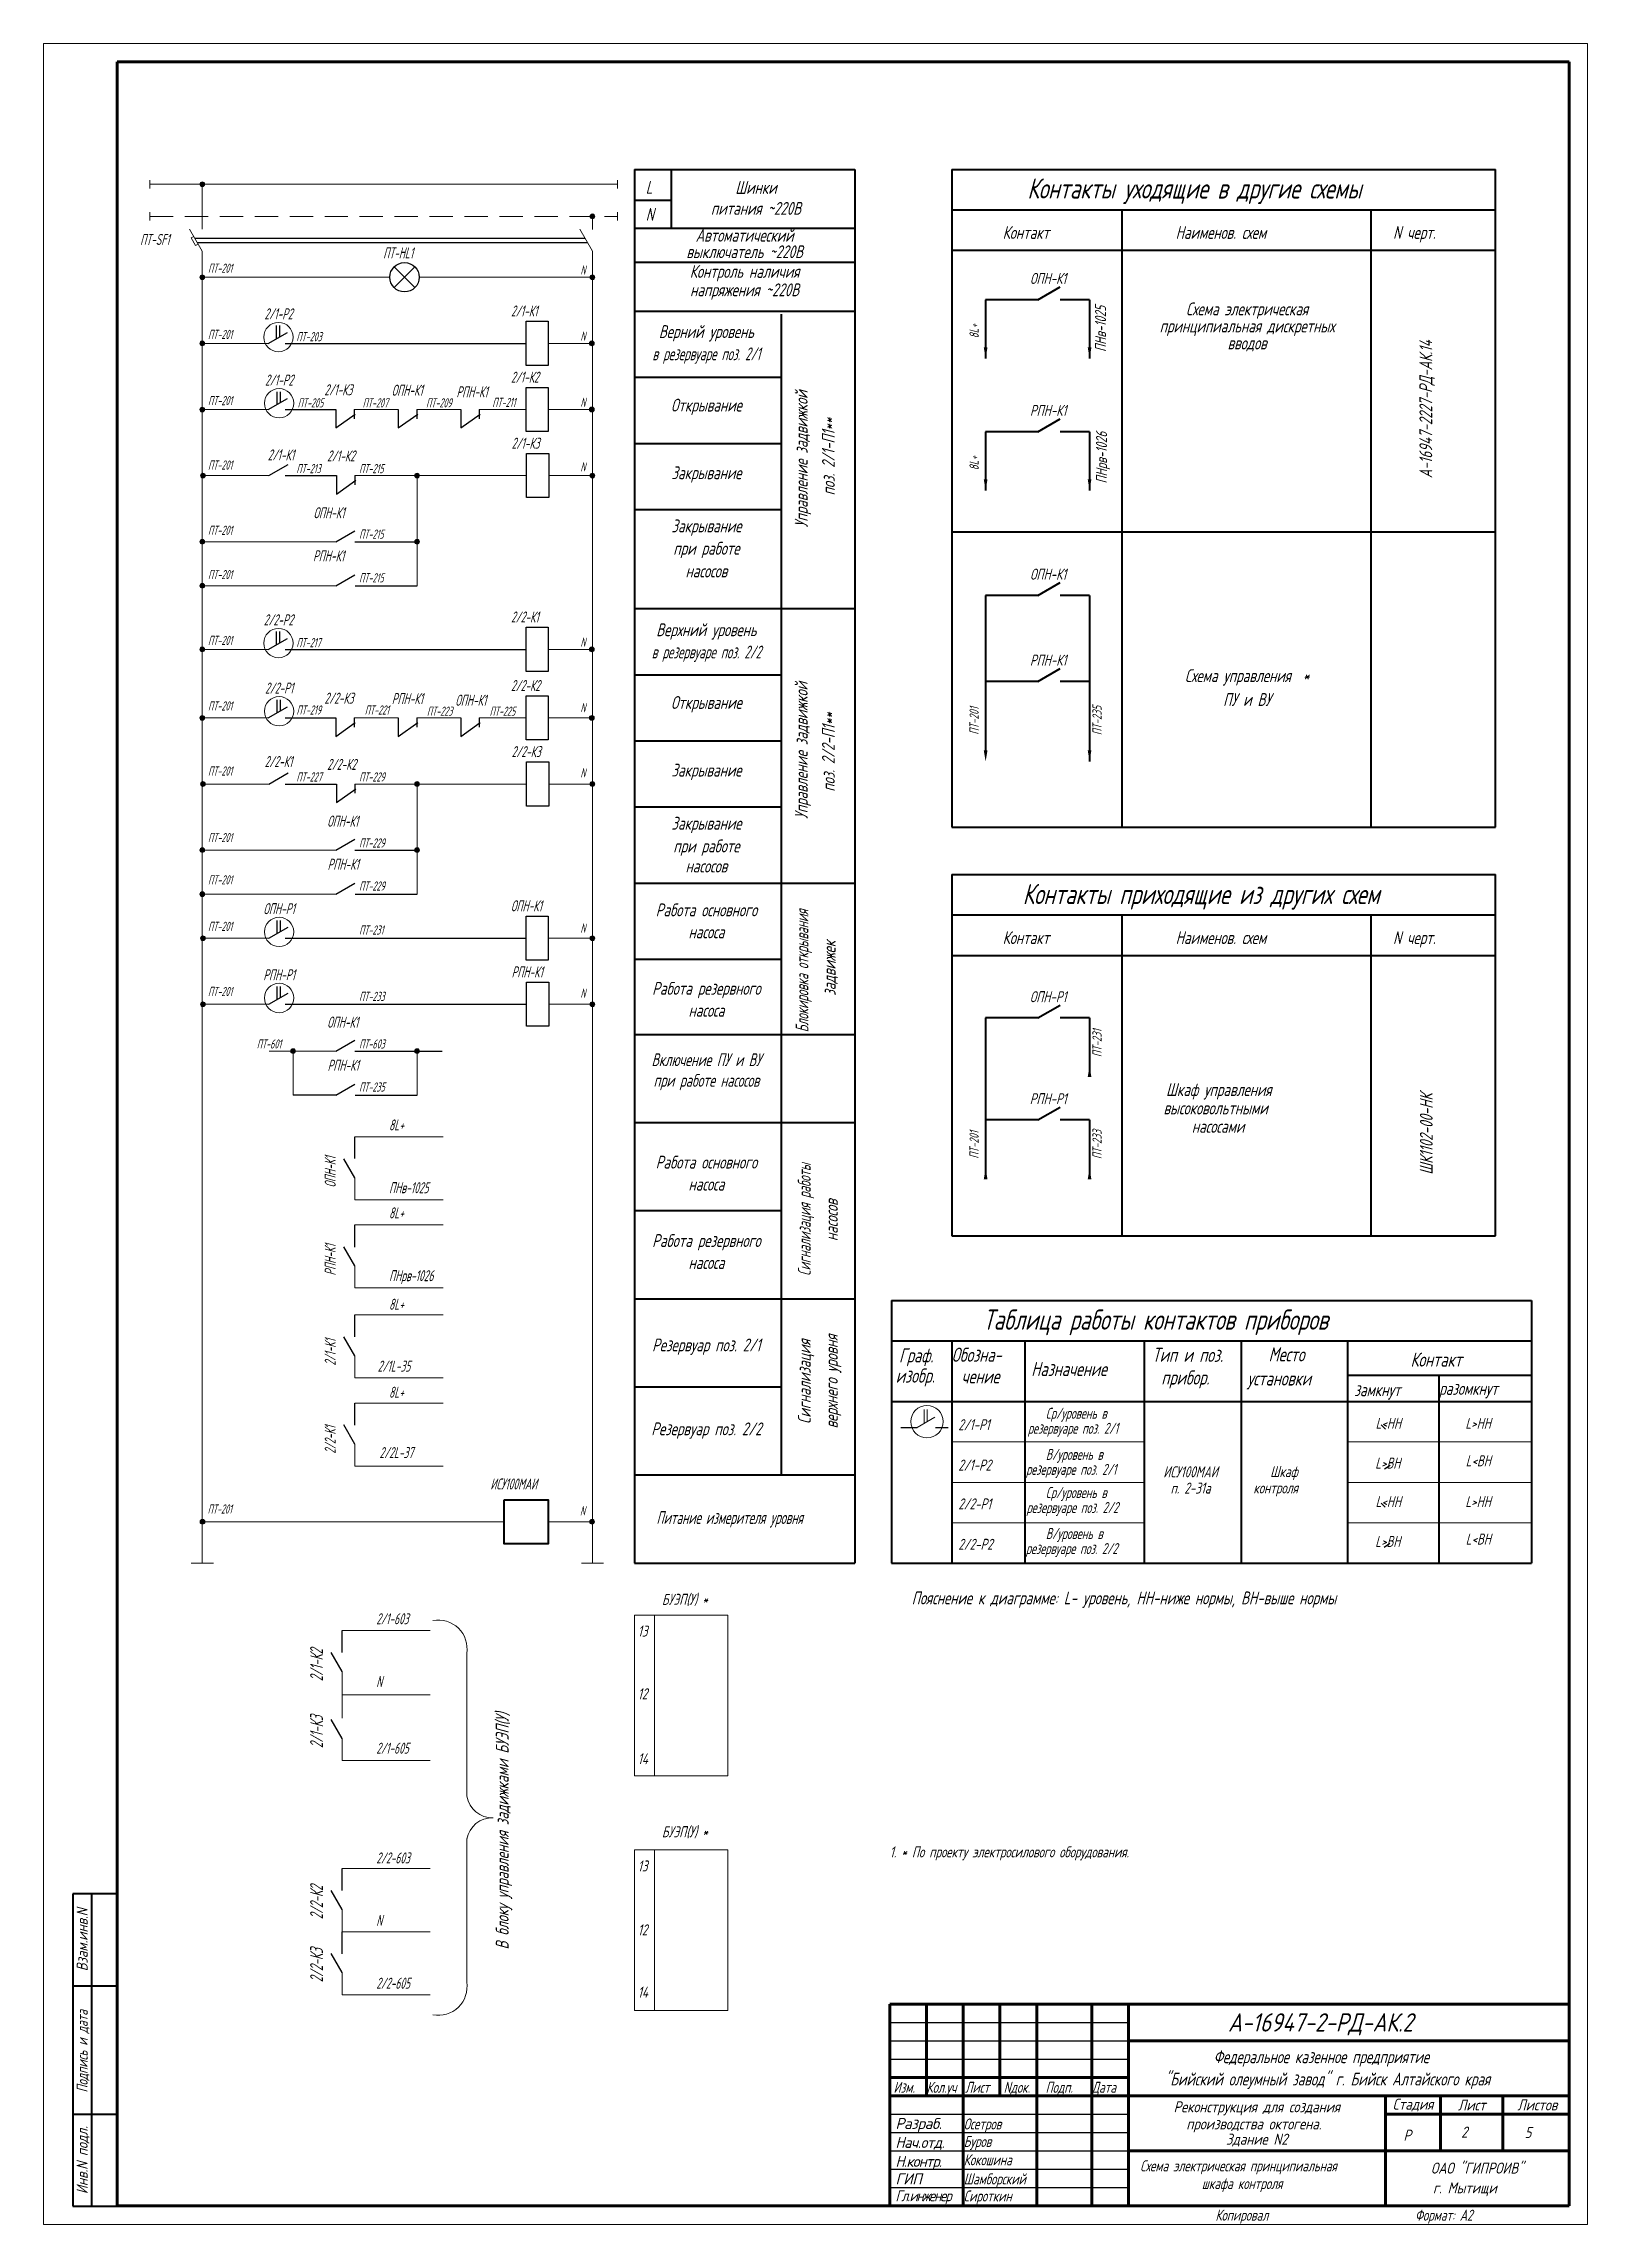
# Model space of a CAD drawing. Header units: millimetres. Extents: x 152217 to 562659, y 54507 to 219294.
# Drawn here: x 557146 to 557566, y 218700 to 219294 of the extents above; entities that cross this region are included whole.
import ezdxf
from ezdxf.enums import TextEntityAlignment as Align

# ---------------------------------------------------------------- set-up
doc = ezdxf.new("R2010")
doc.units = ezdxf.units.MM
doc.linetypes.add('невидимая', pattern=[9.525, 6.35, -3.175])
doc.layers.get('0').update_dxf_attribs({"lineweight": 18})
for name, color, linetype, lineweight in [('Рамка толстая', 7, 'Continuous', 60), ('Связи', 95, 'Continuous', 25), ('Таблица', 253, 'Continuous', 40), ('Текст_КИП', 2, 'Continuous', 25), ('Толст.рамка', 7, 'Continuous', 60), ('Тонк.рамка', 10, 'Continuous', 20), ('тонкий', 5, 'Continuous', 25)]:
    doc.layers.add(name, color=color, linetype=linetype, lineweight=lineweight)
doc.layers.add('текст', color=1, linetype='Continuous')
doc.styles.get("Standard").update_dxf_attribs({"font": 'simplex.shx', "width": 0.6, "oblique": 15})

msp = doc.modelspace()

# ---------------------------------------------------------------- texts
at = {"color": 2, "oblique": 15}
for s, width, p in [('L', 0.7, (557309.8976, 219253.079)), ('N', 0.7, (557309.8976, 219245.7283)), ('Питание измерителя уровня', 0.6, (557312.8209, 218890.7473))]:
    msp.add_text(s, height=3.5, dxfattribs=dict(at, width=width)).set_placement(p)
for s, width, p in [('Шинки', 0.7, (557339.9242, 219253.0384)), ('питания ~220В', 0.7, (557339.9242, 219247.3568)), ('Автоматический', 0.7, (557336.828, 219240.0247)), ('выключатель ~220В', 0.7, (557336.828, 219235.5424)), ('Контроль наличия', 0.7, (557336.8281, 219230.1808)), ('напряжения ~220В', 0.7, (557336.8281, 219225.1655)), ('Верний уровень', 0.7, (557326.4187, 219213.7892)), ('в резервуаре поз. 2/1', 0.6, (557326.4187, 219207.7308)), ('Открывание', 0.7, (557326.4187, 219193.7666)), ('Закрывание', 0.7, (557326.4187, 219175.3422)), ('Закрывание', 0.7, (557326.4187, 219160.8616)), ('при работе', 0.7, (557326.4187, 219154.7617)), ('насосов', 0.7, (557326.4187, 219148.5792)), ('Верхний уровень', 0.7, (557326.4187, 219132.5758)), ('в резервуаре поз. 2/2', 0.6, (557326.4187, 219126.5175)), ('Открывание', 0.7, (557326.4186, 219112.7698)), ('Закрывание', 0.7, (557326.4186, 219094.3453)), ('Закрывание', 0.7, (557326.4186, 219079.8648)), ('при работе', 0.7, (557326.4187, 219073.6787)), ('насосов', 0.7, (557326.4187, 219068.2156)), ('Работа основного', 0.7, (557326.4187, 219056.2643)), ('насоса', 0.7, (557326.4187, 219050.273)), ('Работа резервного', 0.7, (557326.4187, 219034.8991)), ('насоса', 0.7, (557326.4187, 219028.9078)), ('Включение ПУ и ВУ', 0.65, (557326.4187, 219015.4641)), ('при работе насосов', 0.65, (557326.4187, 219009.8391)), ('Работа основного', 0.7, (557326.4186, 218987.5626)), ('насоса', 0.7, (557326.4186, 218981.5713)), ('Работа резервного', 0.7, (557326.4186, 218966.1974)), ('насоса', 0.7, (557326.4186, 218960.2062)), ('Резервуар поз. 2/1', 0.7, (557326.4185, 218937.7692)), ('Резервуар поз. 2/2', 0.7, (557326.4185, 218914.9187))]:
    msp.add_text(s, height=3.5, dxfattribs=dict(at, width=width)).set_placement(p, align=Align.CENTER)
at = {"lineweight": 30, "oblique": 15, "width": 0.7}
for s, height, p in [('Контакты уходящие в другие схемы', 5.5, (557413.8639, 219251.7852)), ('Контакт', 3.5, (557407.1179, 219240.7852)), ('Наименов. схем', 3.5, (557454.2357, 219240.7852)), ('N черт.', 3.5, (557513.4697, 219240.7852)), ('Контакты приходящие из других схем', 5.5, (557412.5886, 219059.5931)), ('Контакт', 3.5, (557407.1173, 219048.7084)), ('Наименов. схем', 3.5, (557454.235, 219048.7084)), ('N черт.', 3.5, (557513.4691, 219048.7084)), ('Таблица работы контактов приборов', 5.5, (557401.8103, 218943.6678)), ('Граф.', 3.85, (557378.9021, 218934.7744)), ('Обозна-', 3.85, (557393.2403, 218934.9328)), ('Тип и поз.', 3.85, (557447.894, 218934.9021)), ('Место', 3.85, (557479.5612, 218935.0304)), ('изобр.', 3.85, (557378.0005, 218929.2388)), ('Назначение', 3.85, (557414.9049, 218931.0411)), ('прибор.', 3.85, (557450.3411, 218928.7228)), ('Контакт', 3.85, (557518.2269, 218933.6151)), ('чение', 3.85, (557395.9142, 218929.0377)), ('установки', 3.85, (557473.7654, 218928.4648)), ('замкнут', 3.5, (557502.911, 218925.5623)), ('разомкнут', 3.5, (557526.0203, 218925.9178))]:
    msp.add_text(s, height=height, dxfattribs=at).set_placement(p)
at = {"oblique": 15}
for s, height, width, p in [('ПТ-SF1', 3, 0.6, (557172.1783, 219239.1455)), ('ПТ-HL1', 3, 0.6, (557238.3847, 219235.4738)), ('ПТ-201', 2.5, 0.6, (557190.6739, 219231.549)), ('N', 2.5, 0.6, (557292.1094, 219231.0755)), ('2/1-К1', 3, 0.6, (557273.1922, 219219.6526)), ('ПТ-201', 2.5, 0.6, (557190.6739, 219213.5223)), ('ПТ-203', 2.5, 0.6, (557214.7303, 219212.9065)), ('N', 2.5, 0.6, (557292.1094, 219213.0488)), ('2/1-К3', 3, 0.6, (557222.3804, 219198.196)), ('ОПН-К1', 3, 0.6, (557240.7218, 219198.0738)), ('РПН-К1', 3, 0.6, (557258.3342, 219197.6349)), ('2/1-К2', 3, 0.6, (557273.1922, 219201.6304)), ('ПТ-201', 2.5, 0.6, (557190.6739, 219195.5001)), ('ПТ-205', 2.5, 0.6, (557215.0893, 219194.8843)), ('ПТ-207', 2.5, 0.6, (557232.7779, 219194.8843)), ('ПТ-209', 2.5, 0.6, (557250.0591, 219194.8843)), ('ПТ-211', 2.5, 0.6, (557268.1001, 219195.0032)), ('N', 2.5, 0.6, (557292.1094, 219195.0266)), ('2/1-К2', 3, 0.6, (557223.1036, 219180.1711)), ('2/1-К3', 3, 0.6, (557273.3651, 219183.631)), ('ПТ-201', 2.5, 0.6, (557190.6739, 219177.9407)), ('ПТ-213', 2.5, 0.6, (557214.7303, 219176.9765)), ('ПТ-215', 2.5, 0.6, (557231.8202, 219176.9765)), ('N', 2.5, 0.6, (557292.1094, 219177.4672)), ('ОПН-К1', 3, 0.6, (557219.4263, 219164.6883)), ('ПТ-201', 2.5, 0.6, (557190.6739, 219160.1715)), ('ПТ-215', 2.5, 0.6, (557231.8202, 219159.1226)), ('РПН-К1', 3, 0.6, (557219.2709, 219152.9514)), ('ПТ-201', 2.5, 0.6, (557190.6739, 219148.1082)), ('ПТ-215', 2.5, 0.6, (557231.8202, 219147.2325)), ('2/2-К1', 3, 0.6, (557273.1922, 219136.3039)), ('ПТ-201', 2.5, 0.6, (557190.6739, 219130.1737)), ('ПТ-217', 2.5, 0.6, (557214.7303, 219129.5578)), ('N', 2.5, 0.6, (557292.1094, 219129.7002)), ('2/2-К3', 3, 0.6, (557222.3804, 219114.1934)), ('РПН-К1', 3, 0.6, (557240.7218, 219114.0712)), ('ОПН-К1', 3, 0.6, (557258.0491, 219113.6323)), ('2/2-К2', 3, 0.6, (557273.1922, 219117.6278)), ('ПТ-201', 2.5, 0.6, (557190.6739, 219112.331)), ('ПТ-219', 2.5, 0.6, (557214.7683, 219111.2194)), ('ПТ-221', 2.5, 0.6, (557233.3658, 219111.2194)), ('ПТ-223', 2.5, 0.6, (557250.2888, 219110.8915)), ('ПТ-225', 2.5, 0.6, (557267.3787, 219110.8915)), ('N', 2.5, 0.6, (557292.1094, 219111.8575)), ('2/2-К2', 3, 0.6, (557223.1036, 219096.1685)), ('2/2-К3', 3, 0.6, (557273.3651, 219099.6284)), ('ПТ-201', 2.5, 0.6, (557190.6739, 219094.5966)), ('ПТ-227', 2.5, 0.6, (557214.7303, 219092.9928)), ('ПТ-229', 2.5, 0.6, (557231.8202, 219092.9928)), ('N', 2.5, 0.6, (557292.1094, 219094.1231)), ('ОПН-К1', 3, 0.6, (557223.1608, 219080.6857)), ('ПТ-201', 2.5, 0.6, (557190.6739, 219076.4902)), ('ПТ-229', 2.5, 0.6, (557231.8202, 219075.0089)), ('РПН-К1', 3, 0.6, (557223.2367, 219068.9488)), ('ПТ-201', 2.5, 0.6, (557190.6739, 219064.9557)), ('ПТ-229', 2.5, 0.6, (557231.8202, 219063.2765)), ('ОПН-К1', 3, 0.6, (557273.1922, 219057.6293)), ('ПТ-201', 2.5, 0.6, (557190.6739, 219052.2863)), ('ПТ-231', 2.5, 0.6, (557231.8202, 219051.2892)), ('N', 2.5, 0.6, (557292.1094, 219051.8128)), ('РПН-К1', 3, 0.6, (557273.3651, 219039.63)), ('ПТ-201', 2.5, 0.6, (557190.6739, 219034.5518)), ('ПТ-233', 2.5, 0.6, (557231.8202, 219033.2079)), ('N', 2.5, 0.6, (557292.1094, 219034.0783)), ('ОПН-К1', 3, 0.6, (557223.1608, 219025.9355)), ('ПТ-601', 2.5, 0.6, (557203.9456, 219020.2531)), ('ПТ-603', 2.5, 0.6, (557231.8202, 219020.2588)), ('РПН-К1', 3, 0.6, (557223.2367, 219014.1986)), ('ПТ-235', 2.5, 0.6, (557231.8202, 219008.5263)), ('ИСУ100МАИ', 3, 0.6, (557267.5734, 218900.1454)), ('ПТ-201', 2.5, 0.6, (557190.5717, 218893.5867)), ('N', 2.5, 0.6, (557292.0071, 218893.1132)), ('БУЭП(У) *', 3, 0.7, (557314.3195, 218868.7261)), ('БУЭП(У) *', 3, 0.7, (557314.3195, 218805.4284))]:
    msp.add_text(s, height=height, dxfattribs=dict(at, width=width)).set_placement(p)
at = {"oblique": 15, "width": 0.6}
for s, p in [('2/1-Р2', (557209.8697, 219218.8734)), ('2/1-Р2', (557210.0427, 219200.8512)), ('2/1-К1', (557210.5486, 219180.4514)), ('2/2-Р2', (557209.8697, 219135.5248)), ('2/2-Р1', (557210.048, 219116.9515)), ('2/2-К1', (557209.8697, 219096.9271)), ('ОПН-Р1', (557210.0427, 219056.8493)), ('РПН-Р1', (557210.0427, 219038.8493))]:
    msp.add_text(s, height=3, dxfattribs=at).set_placement(p, align=Align.CENTER)
at = {"oblique": 15}
for s, height, width, p in [('ОПН-К1', 3, 0.6, (557225.4655, 218982.4133)), ('РПН-К1', 3, 0.6, (557225.4655, 218958.4133)), ('2/1-К1', 3, 0.6, (557225.4655, 218933.8978)), ('2/2-К1', 3, 0.6, (557225.4655, 218909.8978)), ('2/1-К2', 3.5, 0.6, (557221.9831, 218847.9144)), ('2/1-К3', 3.5, 0.6, (557221.9831, 218829.7155)), ('В блоку управления задижками БУЭП(У)', 3.5, 0.7, (557272.575, 218774.8602)), ('2/2-К2', 3.5, 0.6, (557221.9831, 218783.0784)), ('2/2-К3', 3.5, 0.6, (557221.9831, 218765.9154))]:
    msp.add_text(s, height=height, rotation=90, dxfattribs=dict(at, width=width)).set_placement(p)
at = {"lineweight": -3, "oblique": 15, "width": 0.7}
msp.add_text('Пояснение к диаграмме: L- уровень, НН-ниже нормы, ВН-выше нормы ', height=3.5, dxfattribs=at).set_placement((557382.3437, 218868.8615))
at = {"color": 2, "oblique": 15}
for s, width, p in [('Взам.инв.N', 0.8, (557157.8998, 218777.4769)), ('Подпись и дата', 0.7, (557157.8998, 218747.121)), ('Инв.N подл.', 0.8, (557157.8998, 218717.4769))]:
    msp.add_text(s, height=3, rotation=90, dxfattribs=dict(at, width=width)).set_placement(p, align=Align.CENTER)
at = {"color": 3, "oblique": 15, "width": 0.7}
for s, p in [('Изм.', (557377.4031, 218735.8156)), ('Кол.уч', (557386.4031, 218735.8156)), ('Лист', (557396.9031, 218735.8156)), ('Nдок.', (557407.4031, 218735.8156)), ('Подп.', (557418.812, 218735.8156)), ('Дата', (557431.3998, 218735.8156))]:
    msp.add_text(s, height=3, dxfattribs=at).set_placement(p)
at = {"color": 3, "oblique": 15, "width": 0.8}
for s, p in [('Стадия', (557518.8998, 218732.4896)), ('Лист', (557534.8998, 218732.4896)), ('Листов', (557552.7518, 218732.5241))]:
    msp.add_text(s, height=3, dxfattribs=at).set_placement(p, align=Align.MIDDLE)
at = {"color": 7, "oblique": 15, "width": 0.7}
for s, p in [('Схема электрическая принципиальная ', (557444.5943, 218714.4268)), ('шкафа контроля', (557461.3801, 218709.6067))]:
    msp.add_text(s, height=3, dxfattribs=at).set_placement(p)
at = {"color": 2, "oblique": 15, "width": 0.7}
for s, p in [('Копировал', (557472.2798, 218702.0892)), ('Формат: А2', (557527.2798, 218702.0892))]:
    msp.add_text(s, height=3, dxfattribs=at).set_placement(p, align=Align.MIDDLE)
at = {"layer": 'текст', "color": 3, "oblique": 15, "width": 0.7}
for s, p in [('ОПН-К1', (557419.529, 219230.026)), ('РПН-К1', (557419.529, 219194.0773)), ('ОПН-К1', (557419.529, 219149.4726)), ('РПН-К1', (557419.529, 219126.0556)), ('ОПН-Р1', (557419.5284, 219034.3756)), ('РПН-Р1', (557419.5284, 219006.5936))]:
    msp.add_text(s, height=3, dxfattribs=at).set_placement(p, align=Align.MIDDLE)
at = {"layer": 'текст', "color": 1, "oblique": 15, "width": 0.7}
for p in [(557400.5949, 219213.6856), (557400.5949, 219177.7369)]:
    msp.add_text('8L+', height=2.5, rotation=90, dxfattribs=at).set_placement(p)
at = {"layer": 'текст', "color": 3, "oblique": 15, "width": 0.7}
for s, rotation, p in [('ПТ-201', 90, (557400.5943, 219105.732)), ('ПТ-235', 89.9999142, (557434.0831, 219105.6173)), ('ПТ-231', 89.9999142, (557434.0831, 219017.9205)), ('ПТ-201', 90, (557400.5943, 218990.2532)), ('ПТ-233', 89.9999142, (557434.0831, 218990.1384))]:
    msp.add_text(s, height=2.5, rotation=rotation, dxfattribs=at).set_placement(p)
at = {"layer": 'текст', "char_height": 3, "width": 19, "attachment_point": 4}
for s, insert in [('{\\W0.95;\\T0.95;Разраб.}', (557377.9269, 218727.0625)), ('{\\W0.9;\\T0.95;Нач.отд.}', (557377.9269, 218722.0625)), ('{\\W0.9;\\T0.9;Н.контр.}', (557377.9269, 218716.7316)), ('{\\W0.95;\\T0.95;ГИП}', (557377.9269, 218712.37)), ('{\\W0.8;\\T0.85;Гл.инженер}', (557377.9269, 218707.37))]:
    msp.add_mtext(s, dxfattribs=dict(at, insert=insert))
at = {"layer": 'Текст_КИП', "color": 1, "oblique": 15, "width": 0.7}
for s, height, p in [('ПНв-1025', 3, (557435.2912, 219209.9956)), ('ПНрв-1026', 3, (557435.5549, 219174.1412)), ('ШК1102-00-НК', 3.5, (557524.267, 218985.9025))]:
    msp.add_text(s, height=height, rotation=90, dxfattribs=at).set_placement(p)
at = {"layer": 'Текст_КИП', "oblique": 15}
for s, height, width, p in [('Схема электрическая', 3.5, 0.7, (557473.6993, 219219.957)), ('принципиальная дискретных', 3.5, 0.7, (557473.6993, 219215.312)), ('вводов', 3.5, 0.7, (557473.6993, 219210.6798)), ('Схема управления  *', 3.5, 0.7, (557473.6993, 219120.0731)), ('ПУ и ВУ', 3.5, 0.7, (557473.6993, 219113.565)), ('ИСУ100МАИ', 3, 0.7, (557458.3077, 218903.4629)), ('п. 2-31а', 3, 0.7, (557458.3077, 218899.0303)), ('Реконструкция для создания', 3, 0.8, (557476.3526, 218730.5001)), ('производства октогена. ', 3, 0.8, (557476.3526, 218725.8461)), ('Здание N2', 3, 0.8, (557476.3526, 218721.686))]:
    msp.add_text(s, height=height, dxfattribs=dict(at, width=width)).set_placement(p, align=Align.CENTER)
at = {"layer": 'Текст_КИП', "ltscale": 0.02, "oblique": 15, "width": 0.7}
msp.add_text('А-16947-2227-РД-АК.14', height=3.5, rotation=90, dxfattribs=at).set_placement((557524.1386, 219175.5941))
at = {"layer": 'Текст_КИП', "oblique": 15}
for s, width, p in [('Управление задвижкой', 0.7, (557354.0175, 219162.2071)), ('поз. 2/1-П1**', 0.7, (557361.4107, 219170.9254)), ('Управление задвижкой', 0.7, (557354.0175, 219082.795)), ('поз. 2/2-П1**', 0.7, (557361.4107, 219090.2215)), ('Блокировка открывания', 0.6, (557354.2256, 219024.6658)), ('задвижек', 0.7, (557361.6499, 219034.6316)), ('Сигнализация работы', 0.6, (557354.8519, 218958.3457)), ('насосов', 0.7, (557362.2219, 218967.8034)), ('Сигнализация  ', 0.7, (557354.8517, 218918.0031)), ('верхнего уровня', 0.7, (557362.2217, 218916.7764))]:
    msp.add_text(s, height=3.5, rotation=90, dxfattribs=dict(at, width=width)).set_placement(p)
for s, height, width, p in [('Шкаф управления', 3.5, 0.7, (557451.6273, 219007.313)), ('высоковольтными', 3.5, 0.7, (557450.9223, 219002.309)), ('насосами', 3.5, 0.7, (557458.6463, 218997.3049)), ('Ср/уровень в', 3, 0.65, (557418.8778, 218919.4051)), ('2/1-Р1', 3, 0.7, (557395.0364, 218916.2951)), ('резервуаре поз. 2/1', 3, 0.65, (557413.98, 218915.3157)), ('L<НН', 3, 0.7, (557508.6932, 218916.672)), ('L>НН', 3, 0.7, (557533.154, 218916.672)), ('2/1-Р2', 3, 0.7, (557395.0364, 218905.2951)), ('В/уровень в', 3, 0.65, (557418.8778, 218908.221)), ('L>ВН', 3, 0.7, (557508.6073, 218905.829)), ('L<ВН', 3, 0.7, (557533.2577, 218906.4677)), ('резервуаре поз. 2/1', 3, 0.65, (557413.4959, 218904.1316)), ('Шкаф', 3, 0.7, (557479.9901, 218903.5111)), ('2/2-Р1', 3, 0.7, (557395.0364, 218894.7229)), ('резервуаре поз. 2/2', 3, 0.65, (557413.6319, 218893.7435)), ('Ср/уровень в', 3, 0.65, (557418.8778, 218897.8329)), ('контроля', 3, 0.7, (557475.4119, 218899.0785)), ('L<НН', 3, 0.7, (557508.6932, 218895.3529)), ('L>НН', 3, 0.7, (557533.154, 218895.3529)), ('2/2-Р2', 3, 0.7, (557395.0364, 218883.7229)), ('резервуаре поз. 2/2', 3, 0.65, (557413.4339, 218882.5594)), ('В/уровень в', 3, 0.65, (557418.8778, 218886.6488)), ('L>ВН', 3, 0.7, (557508.6073, 218884.5099)), ('L<ВН', 3, 0.7, (557533.2577, 218885.1486)), ('1. * По проекту электросилового оборудования.', 3, 0.7, (557376.3998, 218799.9375)), ('"Бийский олеумный завод" г. Бийск Алтайского края ', 3.5, 0.7, (557451.3132, 218737.8099)), ('Федеральное казенное предприятие', 3.5, 0.7, (557464.5976, 218743.8867)), ('Осетров', 3, 0.7, (557396.5292, 218725.83)), ('Буров', 3, 0.7, (557396.5292, 218721.0678)), ('Кокошина', 3, 0.7, (557396.5292, 218716.0678)), ('Шамборский', 3, 0.7, (557396.5292, 218710.8521)), ('ОАО "ГИПРОИВ"', 3, 0.8, (557523.7954, 218713.8015)), ('Сироткин', 3, 0.7, (557396.5292, 218706.2089)), ('г. Мытищи', 3, 0.8, (557524.353, 218708.4437))]:
    msp.add_text(s, height=height, dxfattribs=dict(at, width=width)).set_placement(p)
at = {"layer": 'Текст_КИП', "color": 1, "oblique": 15}
for s, width, p in [('8L+', 0.6, (557239.9804, 218997.9432)), ('ПНв-1025', 0.6, (557239.9804, 218980.8463)), ('8L+', 0.6, (557239.9804, 218973.9859)), ('ПНрв-1026', 0.6, (557239.9804, 218956.8889)), ('8L+', 0.6, (557239.9804, 218949.1029)), ('8L+', 0.6, (557239.9804, 218925.1456)), ('2/1-603', 0.6, (557236.498, 218863.4444)), ('13', 0.7, (557307.756, 218860.0809)), ('N', 0.6, (557236.498, 218846.3474)), ('12', 0.7, (557307.756, 218843.0031)), ('2/1-605', 0.6, (557236.498, 218828.1911)), ('14', 0.7, (557307.756, 218825.3043)), ('2/2-603', 0.6, (557236.498, 218798.293)), ('13', 0.7, (557307.756, 218796.0918)), ('N', 0.6, (557236.498, 218781.2927)), ('12', 0.7, (557307.756, 218778.7035)), ('2/2-605', 0.6, (557236.498, 218764.1713)), ('14', 0.7, (557307.756, 218761.7291))]:
    msp.add_text(s, height=3, dxfattribs=dict(at, width=width)).set_placement(p)
at = {"layer": 'Текст_КИП', "color": 1, "oblique": 15, "width": 0.6}
for s, p in [('2/1L-35', (557241.3408, 218932.2576)), ('2/2L-37', (557241.9717, 218908.7041))]:
    msp.add_text(s, height=3, dxfattribs=at).set_placement(p, align=Align.CENTER)
at = {"layer": 'Текст_КИП', "ltscale": 0.02, "oblique": 15, "width": 0.8}
msp.add_text('А-16947-2-РД-АК.2', height=5, dxfattribs=at).set_placement((557468.5238, 218752.4962))
at = {"layer": 'Текст_КИП', "lineweight": -3, "oblique": 15, "width": 0.8}
for s, p in [('Р', (557516.3115, 218722.7779)), ('2', (557532.031, 218723.6186)), ('5', (557549.3313, 218723.503))]:
    msp.add_text(s, height=3, dxfattribs=at).set_placement(p)

# ---------------------------------------------------------------- hatches: boundary and pattern name
h = msp.add_hatch(color=256)
edge = h.paths.add_edge_path()
edge.add_arc((557189.1249, 219255.6882), 0.6476, 0, 360)
h = msp.add_hatch(color=256)
edge = h.paths.add_edge_path()
edge.add_arc((557295.3983, 219246.9304), 0.6476, 0, 360)
h = msp.add_hatch(color=256)
edge = h.paths.add_edge_path()
edge.add_arc((557189.1249, 219230.3318), 0.6476, 0, 360)
h = msp.add_hatch(color=256)
edge = h.paths.add_edge_path()
edge.add_arc((557295.3983, 219230.3318), 0.6476, 0, 360)
h = msp.add_hatch(color=256)
edge = h.paths.add_edge_path()
edge.add_arc((557189.1076, 219212.3358), 0.6476, 0, 360)
h = msp.add_hatch(color=256)
edge = h.paths.add_edge_path()
edge.add_arc((557295.2254, 219212.3375), 0.6476, 0, 360)
h = msp.add_hatch(color=256)
edge = h.paths.add_edge_path()
edge.add_arc((557189.1076, 219194.3136), 0.6476, 0, 360)
h = msp.add_hatch(color=256)
edge = h.paths.add_edge_path()
edge.add_arc((557295.2254, 219194.3153), 0.6476, 0, 360)
h = msp.add_hatch(color=256)
edge = h.paths.add_edge_path()
edge.add_arc((557189.2806, 219176.3142), 0.6476, 0, 360)
h = msp.add_hatch(color=256)
edge = h.paths.add_edge_path()
edge.add_arc((557247.627, 219176.3145), 0.6476, 0, 360)
h = msp.add_hatch(color=256)
edge = h.paths.add_edge_path()
edge.add_arc((557295.3984, 219176.316), 0.6476, 0, 360)
h = msp.add_hatch(color=256)
edge = h.paths.add_edge_path()
edge.add_arc((557189.1249, 219158.3117), 0.6476, 0, 360)
h = msp.add_hatch(color=256)
edge = h.paths.add_edge_path()
edge.add_arc((557247.627, 219158.3121), 0.6476, 0, 360)
h = msp.add_hatch(color=256)
edge = h.paths.add_edge_path()
edge.add_arc((557189.1249, 219146.3117), 0.6476, 0, 360)
h = msp.add_hatch(color=256)
edge = h.paths.add_edge_path()
edge.add_arc((557189.1076, 219128.9871), 0.6476, 0, 360)
h = msp.add_hatch(color=256)
edge = h.paths.add_edge_path()
edge.add_arc((557295.2254, 219128.9889), 0.6476, 0, 360)
h = msp.add_hatch(color=256)
edge = h.paths.add_edge_path()
edge.add_arc((557189.1076, 219110.311), 0.6476, 0, 360)
h = msp.add_hatch(color=256)
edge = h.paths.add_edge_path()
edge.add_arc((557295.2254, 219110.3128), 0.6476, 0, 360)
h = msp.add_hatch(color=256)
edge = h.paths.add_edge_path()
edge.add_arc((557189.2806, 219092.3116), 0.6476, 0, 360)
h = msp.add_hatch(color=256)
edge = h.paths.add_edge_path()
edge.add_arc((557247.627, 219092.312), 0.6476, 0, 360)
h = msp.add_hatch(color=256)
edge = h.paths.add_edge_path()
edge.add_arc((557295.3984, 219092.3134), 0.6476, 0, 360)
h = msp.add_hatch(color=256)
edge = h.paths.add_edge_path()
edge.add_arc((557189.1249, 219074.3092), 0.6476, 0, 360)
h = msp.add_hatch(color=256)
edge = h.paths.add_edge_path()
edge.add_arc((557247.627, 219074.3095), 0.6476, 0, 360)
h = msp.add_hatch(color=256)
edge = h.paths.add_edge_path()
edge.add_arc((557189.1249, 219062.3092), 0.6476, 0, 360)
h = msp.add_hatch(color=256)
edge = h.paths.add_edge_path()
edge.add_arc((557189.2806, 219050.3116), 0.6476, 0, 360)
h = msp.add_hatch(color=256)
edge = h.paths.add_edge_path()
edge.add_arc((557295.3984, 219050.3134), 0.6476, 0, 360)
h = msp.add_hatch(color=256)
edge = h.paths.add_edge_path()
edge.add_arc((557189.2806, 219032.3116), 0.6476, 0, 360)
h = msp.add_hatch(color=256)
edge = h.paths.add_edge_path()
edge.add_arc((557295.3984, 219032.3134), 0.6476, 0, 360)
h = msp.add_hatch(color=256)
edge = h.paths.add_edge_path()
edge.add_arc((557213.8546, 219019.5593), 0.6476, 0, 360)
h = msp.add_hatch(color=256)
edge = h.paths.add_edge_path()
edge.add_arc((557213.8546, 219019.5593), 0.6476, 0, 360)
h = msp.add_hatch(color=256)
edge = h.paths.add_edge_path()
edge.add_arc((557247.627, 219019.5593), 0.6476, 0, 360)
h = msp.add_hatch(color=256)
edge = h.paths.add_edge_path()
edge.add_arc((557247.627, 219019.5593), 0.6476, 0, 360)
h = msp.add_hatch(color=256)
edge = h.paths.add_edge_path()
edge.add_arc((557189.1783, 218891.3465), 0.6476, 0, 360)
h = msp.add_hatch(color=256)
edge = h.paths.add_edge_path()
edge.add_arc((557295.2961, 218891.3482), 0.6476, 0, 360)

# ---------------------------------------------------------------- linework, layer by layer
for p, q in [((557174.8292, 219256.817), (557174.8292, 219254.5595)), ((557174.8292, 219255.6882), (557302.2164, 219255.6882)), ((557189.1249, 219243.4171), (557189.1249, 219255.6882)), ((557302.2164, 219256.817), (557302.2164, 219254.5595)), ((557174.8292, 219248.0592), (557174.8292, 219245.8017)), ((557295.3983, 219246.9304), (557295.3983, 219243.3597)), ((557302.2164, 219248.0592), (557302.2164, 219245.8017)), ((557186.1337, 219241.0614), (557186.7929, 219241.4507)), ((557186.1337, 219241.0614), (557187.3147, 219239.0093)), ((557187.3147, 219239.0093), (557187.9823, 219239.3842)), ((557189.1248, 218880.1062), (557189.1249, 219237.4171)), ((557295.3989, 218880.1062), (557295.3983, 219237.4171)), ((557240.2035, 219230.3386), (557189.1249, 219230.3318)), ((557241.3932, 219227.531), (557247.0319, 219233.1697)), ((557247.0319, 219227.5129), (557241.3939, 219233.1508)), ((557248.2035, 219230.3314), (557295.3983, 219230.3318)), ((557207.1081, 219212.3358), (557189.1076, 219212.3358)), ((557264.54, 219212.3372), (557277.3007, 219212.3372)), ((557283.3007, 219212.3365), (557295.3282, 219212.336)), ((557207.1081, 219194.3136), (557189.1076, 219194.3136)), ((557230.4978, 219194.3136), (557242.504, 219194.3136)), ((557247.5173, 219194.3136), (557259.5236, 219194.3136)), ((557264.54, 219194.315), (557277.3007, 219194.315)), ((557283.3007, 219194.3143), (557295.3282, 219194.3138)), ((557207.2811, 219176.3142), (557189.2806, 219176.3142)), ((557230.6707, 219176.3142), (557277.4736, 219176.3151)), ((557247.627, 219176.3161), (557247.6276, 219146.3121)), ((557283.4736, 219176.3149), (557295.5011, 219176.3144)), ((557225.4845, 219158.3117), (557189.1249, 219158.3117)), ((557225.4845, 219146.3117), (557189.1249, 219146.3117)), ((557207.1081, 219128.9871), (557189.1076, 219128.9871)), ((557264.54, 219128.9885), (557277.3007, 219128.9885)), ((557283.3007, 219128.9878), (557295.3282, 219128.9873)), ((557207.1081, 219110.311), (557189.1076, 219110.311)), ((557230.4978, 219110.311), (557242.504, 219110.311)), ((557247.5173, 219110.311), (557259.5236, 219110.311)), ((557264.54, 219110.3124), (557277.3007, 219110.3124)), ((557283.3007, 219110.3117), (557295.3282, 219110.3112)), ((557207.2811, 219092.3116), (557189.2806, 219092.3116)), ((557230.6707, 219092.3116), (557277.4736, 219092.3126)), ((557247.627, 219092.3135), (557247.627, 219062.3095)), ((557283.4736, 219092.3123), (557295.5011, 219092.3118)), ((557225.4845, 219074.3092), (557189.1249, 219074.3092)), ((557225.4845, 219062.3092), (557189.1249, 219062.3092)), ((557207.2811, 219050.3116), (557189.2806, 219050.3116)), ((557283.3007, 219050.3132), (557295.3282, 219050.3128)), ((557207.2811, 219032.3116), (557189.2806, 219032.3116)), ((557283.4736, 219032.3139), (557295.5011, 219032.3134)), ((557225.4845, 219019.559), (557207.3047, 219019.559)), ((557213.8546, 219019.5846), (557213.8546, 219007.5593)), ((557213.8546, 219019.5846), (557213.8546, 219007.5593)), ((557247.627, 219019.5846), (557247.627, 219007.5593)), ((557247.627, 219019.5846), (557247.627, 219007.5593)), ((557225.4845, 219007.559), (557213.8546, 219007.5593)), ((557230.6872, 218996.2053), (557254.6872, 218996.2053)), ((557230.6872, 218985.0408), (557230.6872, 218979.0423)), ((557230.6872, 218979.0423), (557254.6872, 218979.0423)), ((557230.6872, 218972.2053), (557254.6872, 218972.2053)), ((557230.6872, 218961.0408), (557230.6872, 218955.0423)), ((557230.6872, 218955.0423), (557254.6872, 218955.0423)), ((557230.6872, 218947.6898), (557254.6872, 218947.6898)), ((557230.6872, 218936.5253), (557230.6872, 218930.5268)), ((557230.6872, 218930.5268), (557254.6872, 218930.5268)), ((557230.6872, 218923.6898), (557254.6872, 218923.6898)), ((557385.7119, 218921.9084), (557385.7119, 218918.1494)), ((557386.5526, 218921.9084), (557386.5526, 218918.6347)), ((557383.8434, 218917.0706), (557388.6261, 218919.8319)), ((557230.6872, 218912.5253), (557230.6872, 218906.5268)), ((557393.2403, 218913.0977), (557445.6442, 218913.0977)), ((557501.0203, 218913.0977), (557551.1912, 218913.0977)), ((557230.6872, 218906.5268), (557254.6872, 218906.5268)), ((557393.2403, 218902.0977), (557445.6442, 218902.0977)), ((557501.0203, 218902.0977), (557551.1912, 218902.0977)), ((557271.3713, 218891.3465), (557189.1783, 218891.3465)), ((557283.3713, 218891.3487), (557295.3988, 218891.3482)), ((557393.2403, 218891.0977), (557445.6442, 218891.0977)), ((557501.0203, 218891.0977), (557551.1912, 218891.0977)), ((557186.1166, 218880.1062), (557192.1331, 218880.1062)), ((557292.3906, 218880.1062), (557298.4071, 218880.1062)), ((557376.8242, 218880.0977), (557501.0203, 218880.0977)), ((557501.0203, 218880.0977), (557551.1912, 218880.0977)), ((557501.0203, 218880.0977), (557551.1912, 218880.0977)), ((557227.2047, 218861.7064), (557251.2047, 218861.7064)), ((557312.2539, 218865.8809), (557312.2539, 218822.1448)), ((557261.1537, 218855.4869), (557261.1537, 218816.5753)), ((557227.2047, 218850.5419), (557227.2047, 218837.83)), ((557227.2047, 218844.2139), (557251.2047, 218844.2139)), ((557227.2047, 218832.343), (557227.2047, 218826.3445)), ((557227.2047, 218826.3445), (557251.2047, 218826.3445)), ((557261.1537, 218805.0624), (557261.1537, 218765.9953)), ((557312.2539, 218802.0016), (557312.2539, 218758.2656)), ((557227.2047, 218796.8704), (557251.2047, 218796.8704)), ((557227.2047, 218785.7059), (557227.2047, 218779.7074)), ((557227.2047, 218779.7074), (557251.2047, 218779.7074)), ((557227.2047, 218779.7074), (557251.2047, 218779.7074)), ((557227.2047, 218768.5429), (557227.2047, 218762.5444)), ((557227.2047, 218762.5444), (557251.2047, 218762.5444))]:
    msp.add_line(p, q)
at = {"linetype": 'невидимая'}
msp.add_line((557174.8292, 219246.9304), (557302.2164, 219246.9304), dxfattribs=at)
at = {"color": 7}
for p, q in [((557189.1249, 219237.4171), (557185.6608, 219243.4171)), ((557295.3983, 219237.4171), (557291.9342, 219243.4171)), ((557376.3998, 218739.9896), (557441.3998, 218739.9896)), ((557376.3998, 218734.9896), (557441.3998, 218734.9896))]:
    msp.add_line(p, q, dxfattribs=at)
at = {"lineweight": 40, "ltscale": 0.2}
for p, q in [((557402.4931, 219224.2293), (557402.4931, 219208.2206)), ((557416.7347, 219224.2293), (557402.4931, 219224.2293)), ((557416.7347, 219224.2293), (557422.7969, 219227.7293)), ((557430.8006, 219224.2293), (557422.7969, 219224.2293)), ((557430.8006, 219224.2293), (557430.8006, 219208.2206)), ((557402.4931, 219188.2805), (557402.4931, 219172.2719)), ((557416.7347, 219188.2805), (557402.4931, 219188.2805)), ((557416.7347, 219188.2805), (557422.7969, 219191.7805)), ((557430.8006, 219188.2805), (557422.7969, 219188.2805)), ((557430.8006, 219188.2805), (557430.8006, 219172.2719)), ((557416.7347, 219143.6758), (557422.7969, 219147.1758)), ((557402.4931, 219143.6758), (557402.4931, 219100.8213)), ((557402.4931, 219143.6758), (557402.4931, 219127.6672)), ((557416.7347, 219143.6758), (557402.4931, 219143.6758)), ((557430.8006, 219143.6758), (557422.7969, 219143.6758)), ((557430.8006, 219143.6758), (557430.8006, 219114.4863)), ((557416.7347, 219120.2588), (557422.7969, 219123.7588)), ((557416.7347, 219120.2588), (557402.4931, 219120.2588)), ((557430.8006, 219120.2588), (557422.7969, 219120.2588)), ((557430.8006, 219114.4863), (557430.8006, 219098.4777)), ((557402.4925, 219028.5789), (557402.4925, 218992.6309)), ((557416.7341, 219028.5789), (557402.4925, 219028.5789)), ((557416.7341, 219028.5789), (557422.7963, 219032.0789)), ((557430.7999, 219028.5789), (557422.7963, 219028.5789)), ((557430.7999, 219028.5789), (557430.7999, 219012.5703)), ((557416.7341, 219000.7968), (557422.7963, 219004.2968)), ((557402.4925, 219000.7968), (557402.4925, 218984.7882)), ((557416.7341, 219000.7968), (557402.4925, 219000.7968)), ((557430.7999, 219000.7968), (557422.7963, 219000.7968)), ((557430.7999, 219000.7968), (557430.7999, 218984.7882))]:
    msp.add_line(p, q, dxfattribs=at)
at = {"lineweight": 30}
for p, q in [((557209.3058, 219213.5874), (557209.3058, 219217.1795)), ((557210.2139, 219214.1289), (557210.2139, 219217.1795)), ((557207.1081, 219212.3358), (557212.3043, 219215.3358)), ((557207.1081, 219194.3136), (557212.3043, 219197.3136)), ((557209.4787, 219195.5652), (557209.4787, 219199.1573)), ((557210.3868, 219196.1067), (557210.3868, 219199.1573)), ((557225.4845, 219194.3136), (557225.4845, 219189.2916)), ((557230.4978, 219194.3136), (557230.4978, 219191.8006)), ((557242.504, 219194.3136), (557242.504, 219189.2916)), ((557247.5173, 219194.3136), (557247.5173, 219191.8006)), ((557259.5267, 219194.3136), (557259.5267, 219189.2916)), ((557264.54, 219194.3136), (557264.54, 219191.8006)), ((557225.4845, 219189.2916), (557230.7916, 219193.0297)), ((557242.504, 219189.2916), (557247.8112, 219193.0297)), ((557259.5267, 219189.2916), (557264.8339, 219193.0297)), ((557207.2811, 219176.3142), (557212.4772, 219179.3142)), ((557225.6575, 219176.3142), (557225.6575, 219171.2922)), ((557230.6707, 219176.3142), (557230.6707, 219173.8012)), ((557225.6575, 219171.2922), (557230.9646, 219175.0303)), ((557225.4845, 219158.3117), (557230.6807, 219161.3117)), ((557225.4845, 219146.3117), (557230.6807, 219149.3117)), ((557207.1081, 219128.9871), (557212.3043, 219131.9871)), ((557209.3058, 219130.2388), (557209.3058, 219133.8309)), ((557210.2139, 219130.7802), (557210.2139, 219133.8309)), ((557207.1081, 219110.311), (557212.3043, 219113.311)), ((557209.484, 219111.6655), (557209.484, 219115.2576)), ((557210.3921, 219112.207), (557210.3921, 219115.2576)), ((557225.4845, 219110.311), (557225.4845, 219105.289)), ((557230.4978, 219110.311), (557230.4978, 219107.798)), ((557242.504, 219110.311), (557242.504, 219105.289)), ((557247.5173, 219110.311), (557247.5173, 219107.798)), ((557259.5267, 219110.311), (557259.5267, 219105.289)), ((557264.54, 219110.311), (557264.54, 219107.798)), ((557225.4845, 219105.289), (557230.7916, 219109.0271)), ((557242.504, 219105.289), (557247.8112, 219109.0271)), ((557259.5267, 219105.289), (557264.8339, 219109.0271)), ((557207.2811, 219092.3116), (557212.4772, 219095.3116)), ((557225.6575, 219092.3116), (557225.6575, 219087.2897)), ((557225.6575, 219087.2897), (557230.9646, 219091.0278)), ((557230.6707, 219092.3116), (557230.6707, 219089.7987)), ((557225.4845, 219074.3092), (557230.6807, 219077.3092)), ((557225.4845, 219062.3092), (557230.6807, 219065.3092)), ((557207.2811, 219050.3116), (557212.4772, 219053.3116)), ((557209.4787, 219051.5633), (557209.4787, 219055.1554)), ((557210.3868, 219052.1047), (557210.3868, 219055.1554)), ((557207.2811, 219032.3116), (557212.4772, 219035.3116)), ((557209.4787, 219033.5633), (557209.4787, 219037.1554)), ((557210.3868, 219034.1047), (557210.3868, 219037.1554)), ((557225.4845, 219019.559), (557230.6807, 219022.559)), ((557225.4845, 219007.559), (557230.6807, 219010.559)), ((557230.6872, 218985.0408), (557227.6872, 218990.237)), ((557230.6872, 218961.0408), (557227.6872, 218966.237)), ((557230.6872, 218936.5253), (557227.6872, 218941.7214)), ((557230.6872, 218912.5253), (557227.6872, 218917.7214)), ((557227.2047, 218850.5419), (557224.2047, 218855.7381)), ((557227.2047, 218832.343), (557224.2047, 218837.5391)), ((557227.2047, 218785.7059), (557224.2047, 218790.902)), ((557227.2047, 218768.5429), (557224.2047, 218773.739))]:
    msp.add_line(p, q, dxfattribs=at)
at = {"lineweight": -3}
for p, q in [((557211.6896, 219212.3358), (557277.3007, 219212.3358)), ((557211.6896, 219194.3136), (557225.4845, 219194.3136)), ((557211.6896, 219176.3142), (557225.6575, 219176.3142)), ((557230.6489, 219158.3117), (557247.627, 219158.3117)), ((557230.7408, 219146.3117), (557247.627, 219146.3121)), ((557211.6896, 219128.9871), (557277.3007, 219128.9871)), ((557211.6896, 219110.311), (557225.4845, 219110.311)), ((557211.6896, 219092.3116), (557225.6575, 219092.3116)), ((557230.6489, 219074.3092), (557247.627, 219074.3092)), ((557230.7408, 219062.3092), (557247.627, 219062.3095)), ((557211.6896, 219050.3115), (557277.3007, 219050.3135)), ((557211.6896, 219032.3116), (557277.4736, 219032.3116)), ((557230.6489, 219019.559), (557254.4224, 219019.559)), ((557225.4847, 219007.5591), (557213.8546, 219007.5593)), ((557230.7408, 219007.559), (557247.627, 219007.5593)), ((557230.7408, 219007.559), (557247.627, 219007.5593)), ((557230.6872, 218990.2878), (557230.6872, 218996.2053)), ((557230.6872, 218966.179), (557230.6872, 218972.2053)), ((557230.6872, 218941.7723), (557230.6872, 218947.6898)), ((557230.6872, 218917.6635), (557230.6872, 218923.6898)), ((557379.3976, 218917.0706), (557383.8434, 218917.0706)), ((557388.7972, 218917.0706), (557392.3236, 218917.0706)), ((557227.2047, 218855.7889), (557227.2047, 218861.7064)), ((557227.2047, 218790.9529), (557227.2047, 218796.8704)), ((557227.2047, 218773.6811), (557227.2047, 218779.7074))]:
    msp.add_line(p, q, dxfattribs=at)
at = {"color": 7, "lineweight": 40}
for p, q in [((557153.8998, 218789.9769), (557153.8998, 218704.9769)), ((557165.8998, 218789.9769), (557153.8998, 218789.9769)), ((557158.8998, 218789.9769), (557158.8998, 218704.9769)), ((557153.8998, 218764.9769), (557165.8998, 218764.9769)), ((557153.8998, 218729.9769), (557165.8998, 218729.9769)), ((557153.8998, 218704.9769), (557165.8998, 218704.9769))]:
    msp.add_line(p, q, dxfattribs=at)
at = {"color": 6, "lineweight": 30}
for points in [[(557277.3007, 219212.3367), (557277.3007, 219218.3367), (557283.3007, 219218.3367), (557283.3007, 219206.3367), (557277.3007, 219206.3367), (557277.3007, 219212.3367)], [(557277.3007, 219194.3145), (557277.3007, 219200.3145), (557283.3007, 219200.3145), (557283.3007, 219188.3145), (557277.3007, 219188.3145), (557277.3007, 219194.3145)], [(557277.4736, 219176.3151), (557277.4736, 219182.3151), (557283.4736, 219182.3151), (557283.4736, 219170.3151), (557277.4736, 219170.3151), (557277.4736, 219176.3151)], [(557277.3007, 219128.988), (557277.3007, 219134.988), (557283.3007, 219134.988), (557283.3007, 219122.988), (557277.3007, 219122.988), (557277.3007, 219128.988)], [(557277.3007, 219110.3119), (557277.3007, 219116.3119), (557283.3007, 219116.3119), (557283.3007, 219104.3119), (557277.3007, 219104.3119), (557277.3007, 219110.3119)], [(557277.4736, 219092.3126), (557277.4736, 219098.3126), (557283.4736, 219098.3126), (557283.4736, 219086.3126), (557277.4736, 219086.3126), (557277.4736, 219092.3126)], [(557277.3007, 219050.3135), (557277.3007, 219056.3135), (557283.3007, 219056.3135), (557283.3007, 219044.3135), (557277.3007, 219044.3135), (557277.3007, 219050.3135)], [(557277.4736, 219032.3141), (557277.4736, 219038.3141), (557283.4736, 219038.3141), (557283.4736, 219026.3141), (557277.4736, 219026.3141), (557277.4736, 219032.3141)]]:
    msp.add_lwpolyline(points, dxfattribs=at)
at = {"lineweight": 40}
msp.add_lwpolyline([(557271.3713, 218897.3489), (557283.3713, 218897.3489), (557283.3713, 218885.3489), (557271.3713, 218885.3489)], close=True, dxfattribs=at)
for points in [[(557306.8273, 218865.8809), (557332.2634, 218865.8809), (557332.2634, 218822.1448), (557306.8273, 218822.1448)], [(557306.8273, 218802.0016), (557332.2634, 218802.0016), (557332.2634, 218758.2656), (557306.8273, 218758.2656)]]:
    msp.add_lwpolyline(points, close=True)
for centre in [(557189.1249, 219255.6882), (557295.3983, 219246.9304), (557189.1249, 219230.3318), (557295.3983, 219230.3318), (557189.1076, 219212.3358), (557295.2254, 219212.3375), (557189.1076, 219194.3136), (557295.2254, 219194.3153), (557189.2806, 219176.3142), (557247.627, 219176.3145), (557295.3984, 219176.316), (557189.1249, 219158.3117), (557247.627, 219158.3121), (557189.1249, 219146.3117), (557189.1076, 219128.9871), (557295.2254, 219128.9889), (557189.1076, 219110.311), (557295.2254, 219110.3128), (557189.2806, 219092.3116), (557247.627, 219092.312), (557295.3984, 219092.3134), (557189.1249, 219074.3092), (557247.627, 219074.3095), (557189.1249, 219062.3092), (557189.2806, 219050.3116), (557295.3984, 219050.3134), (557189.2806, 219032.3116), (557295.3984, 219032.3134), (557213.8546, 219019.5593), (557213.8546, 219019.5593), (557247.627, 219019.5593), (557247.627, 219019.5593), (557189.1783, 218891.3465), (557295.2961, 218891.3482)]:
    msp.add_circle(centre, 0.6476)
at = {"lineweight": 30}
msp.add_circle((557244.2035, 219230.3413), 4, dxfattribs=at)
at = {"color": 5}
for centre, radius in [((557209.8697, 219214.0492), 4), ((557210.0427, 219196.027), 4), ((557209.8697, 219130.7005), 4), ((557210.048, 219112.1273), 4), ((557210.0427, 219052.025), 4), ((557210.0427, 219034.025), 4), ((557386.5072, 218918.6256), 4.4)]:
    msp.add_circle(centre, radius, dxfattribs=at)
for centre, radius, start, end in [((557253.3916, 218856.7152), 7.8588, 351.0080718, 100.6853455), ((557268.1395, 218817.8366), 7.0987, 190.2349281, 271.7136127), ((557268.1405, 218803.6443), 7.1, 88.2954291, 169.7560302), ((557253.3916, 218764.767), 7.8588, 259.3146545, 8.9919282)]:
    msp.add_arc(centre, radius, start, end)
at = {"ltscale": 0.9}
for points in [[(557402.9931, 219211.2206), (557402.4931, 219208.2206), (557401.9931, 219211.2206)], [(557431.3006, 219211.2206), (557430.8006, 219208.2206), (557430.3006, 219211.2206)], [(557402.9931, 219175.2719), (557402.4931, 219172.2719), (557401.9931, 219175.2719)], [(557431.3006, 219175.2719), (557430.8006, 219172.2719), (557430.3006, 219175.2719)], [(557402.9931, 219101.4777), (557402.4931, 219098.4777), (557401.9931, 219101.4777)], [(557431.3006, 219101.4777), (557430.8006, 219098.4777), (557430.3006, 219101.4777)], [(557431.3, 219012.4848), (557430.7999, 219015.4848), (557430.3, 219012.4848)], [(557402.9925, 218984.6578), (557402.4925, 218987.6578), (557401.9925, 218984.6578)], [(557431.3, 218984.6578), (557430.7999, 218987.6578), (557430.3, 218984.6578)]]:
    msp.add_solid(points, dxfattribs=at)
at = {"layer": 'Рамка толстая', "color": 7}
for p, q in [((557165.8998, 218759.9769), (557165.8998, 218704.9769)), ((557165.8998, 218759.9769), (557165.8998, 218704.9769)), ((557561.3998, 218759.9896), (557376.3998, 218759.9896)), ((557376.3998, 218759.9896), (557376.3998, 218704.9896)), ((557561.3998, 218759.9896), (557376.3998, 218759.9896)), ((557376.3998, 218759.9896), (557376.3998, 218704.9896)), ((557386.3998, 218759.9896), (557386.3998, 218734.9896)), ((557396.3998, 218759.9896), (557396.3998, 218704.9896)), ((557406.3998, 218759.9896), (557406.3998, 218734.9896)), ((557416.3998, 218759.9896), (557416.3998, 218704.9896)), ((557431.3998, 218759.9896), (557431.3998, 218704.9896)), ((557441.3998, 218759.9896), (557441.3998, 218704.9896)), ((557441.3998, 218749.9896), (557561.3998, 218749.9896)), ((557376.3998, 218739.9896), (557441.3998, 218739.9896)), ((557376.3998, 218734.9896), (557561.3998, 218734.9896)), ((557511.3998, 218734.9896), (557511.3998, 218704.9896)), ((557526.3998, 218734.9896), (557526.3998, 218719.9896)), ((557543.3998, 218734.9896), (557543.3998, 218719.9896)), ((557511.3998, 218729.9896), (557561.3998, 218729.9896)), ((557441.3998, 218719.9896), (557561.3998, 218719.9896)), ((557441.3998, 218719.9896), (557561.3998, 218719.9896))]:
    msp.add_line(p, q, dxfattribs=at)
at = {"layer": 'Связи'}
for p, q in [((557187.044, 219241.0213), (557293.295, 219241.0213)), ((557187.7417, 219239.8129), (557294.0151, 219239.8129))]:
    msp.add_line(p, q, dxfattribs=at)
at = {"layer": 'Таблица'}
for p, q in [((557306.8277, 219259.715), (557306.8275, 218880.0977)), ((557306.828, 219259.715), (557366.828, 219259.715)), ((557316.8287, 219259.715), (557316.8287, 219243.688)), ((557366.828, 219259.715), (557366.8273, 218880.0977)), ((557393.2403, 219259.715), (557541.387, 219259.715)), ((557393.2403, 219259.715), (557393.2403, 219080.5659)), ((557541.387, 219080.5659), (557541.387, 219259.715)), ((557306.828, 219251.3313), (557316.8287, 219251.3313)), ((557366.8274, 219251.3313), (557366.828, 219251.3313)), ((557393.2403, 219248.715), (557541.387, 219248.715)), ((557439.637, 219080.5659), (557439.637, 219248.5036)), ((557507.5337, 219080.5659), (557507.5337, 219248.5036)), ((557306.8274, 219243.688), (557366.8274, 219243.688)), ((557393.2403, 219237.715), (557541.387, 219237.715)), ((557306.828, 219234.4673), (557366.828, 219234.4673)), ((557366.8274, 219233.4495), (557366.828, 219233.4495)), ((557306.828, 219221.0851), (557366.8274, 219221.0851)), ((557346.8274, 219220.3034), (557346.827, 218904.0977)), ((557306.828, 219203.0851), (557346.8274, 219203.0851)), ((557366.8275, 219194.2365), (557366.828, 219194.2365)), ((557306.8279, 219185.0851), (557346.8273, 219185.0851)), ((557366.8275, 219179.1214), (557366.828, 219179.1214)), ((557306.8279, 219167.0851), (557346.8273, 219167.0851)), ((557393.2403, 219160.9554), (557541.387, 219160.9554)), ((557306.8279, 219140.0882), (557366.8274, 219140.0882)), ((557306.8279, 219122.0882), (557346.8274, 219122.0882)), ((557306.8279, 219104.0882), (557346.8272, 219104.0882)), ((557306.8278, 219086.0882), (557346.8272, 219086.0882)), ((557393.2403, 219080.5659), (557541.387, 219080.5659)), ((557306.8279, 219065.2983), (557366.8275, 219065.2983)), ((557393.2397, 219067.6382), (557393.2397, 218969.2228)), ((557393.2397, 219067.6382), (557541.3863, 219067.6382)), ((557541.3863, 218969.2228), (557541.3863, 219067.6382)), ((557393.2397, 219056.6382), (557541.3863, 219056.6382)), ((557439.6363, 218969.2228), (557439.6363, 219056.4268)), ((557507.533, 218969.2228), (557507.533, 219056.4268)), ((557393.2397, 219045.6382), (557541.3863, 219045.6382)), ((557306.8279, 219044.623), (557346.8275, 219044.623)), ((557306.8279, 219024.0975), (557366.8275, 219024.0975)), ((557306.8272, 219000.0976), (557366.8277, 219000.0975)), ((557306.8279, 218976.0976), (557346.8274, 218976.0976)), ((557393.2397, 218969.2228), (557541.3863, 218969.2228)), ((557306.8277, 218952.0977), (557366.8274, 218952.0976)), ((557376.8242, 218951.5977), (557376.8242, 218880.0977)), ((557376.8242, 218951.5977), (557551.1912, 218951.5977)), ((557551.1912, 218951.5977), (557551.1912, 218880.0977)), ((557376.8242, 218940.5977), (557551.1912, 218940.5977)), ((557393.2403, 218940.5977), (557393.2403, 218880.0977)), ((557413.2403, 218880.0977), (557413.2403, 218940.5977)), ((557445.6442, 218940.5977), (557445.6442, 218880.0977)), ((557472.1455, 218880.0977), (557472.1455, 218940.5977)), ((557501.0203, 218940.5977), (557501.0203, 218880.0977)), ((557306.8277, 218928.0977), (557346.8272, 218928.0977)), ((557501.0203, 218931.3073), (557551.1912, 218931.3073)), ((557526.0203, 218880.0977), (557526.0203, 218931.3073)), ((557376.8242, 218924.0977), (557551.1912, 218924.0977)), ((557306.8275, 218904.0977), (557366.8273, 218904.0977)), ((557306.8275, 218880.0977), (557366.8273, 218880.0977)), ((557376.8242, 218880.0977), (557551.1912, 218880.0977))]:
    msp.add_line(p, q, dxfattribs=at)
at = {"layer": 'Текст_КИП'}
for p, q in [((557510.2265, 218917.8009), (557511.4058, 218916.578)), ((557512.6616, 218906.6472), (557511.1104, 218905.7083)), ((557510.2148, 218896.4171), (557511.3325, 218895.2962)), ((557512.6224, 218885.441), (557511.0443, 218884.3895))]:
    msp.add_line(p, q, dxfattribs=at)
at = {"layer": 'Толст.рамка'}
for p, q in [((557165.8998, 219288.9769), (557561.3998, 219288.9788)), ((557165.8998, 218704.9769), (557165.8998, 219288.9769)), ((557561.3998, 219288.9807), (557561.3998, 218704.9896)), ((557561.3998, 218704.9859), (557165.8998, 218704.9859))]:
    msp.add_line(p, q, dxfattribs=at)
at = {"layer": 'Тонк.рамка'}
for p, q in [((557566.3998, 219293.9809), (557145.8998, 219293.9809)), ((557145.8998, 219293.9809), (557145.8998, 218699.9769)), ((557566.3998, 218699.9769), (557566.3998, 219293.9809)), ((557145.8998, 218699.9769), (557566.3998, 218699.9769))]:
    msp.add_line(p, q, dxfattribs=at)
at = {"layer": 'тонкий', "color": 7}
for p, q in [((557376.3998, 218754.9896), (557441.3998, 218754.9896)), ((557376.3998, 218749.9896), (557441.3998, 218749.9896)), ((557376.3998, 218744.9896), (557441.3998, 218744.9896)), ((557376.3998, 218729.9896), (557441.3998, 218729.9896)), ((557376.3998, 218729.9896), (557441.3998, 218729.9896)), ((557376.3998, 218724.9896), (557441.3998, 218724.9896)), ((557376.3998, 218724.9896), (557441.3998, 218724.9896)), ((557376.3998, 218719.9896), (557441.3998, 218719.9896)), ((557376.3998, 218719.9896), (557441.3998, 218719.9896)), ((557376.3998, 218714.9896), (557441.3998, 218714.9896)), ((557376.3998, 218714.9896), (557441.3998, 218714.9896)), ((557376.3998, 218709.9896), (557441.3998, 218709.9896)), ((557376.3998, 218709.9896), (557441.3998, 218709.9896))]:
    msp.add_line(p, q, dxfattribs=at)

msp.set_redraw_order([(e.dxf.handle, doc.entitydb.next_handle()) for e in msp.query("TEXT MTEXT ATTDEF DIMENSION ARC_DIMENSION")])  # texts and dimensions are drawn at this point

doc.saveas('drawing.dxf')
